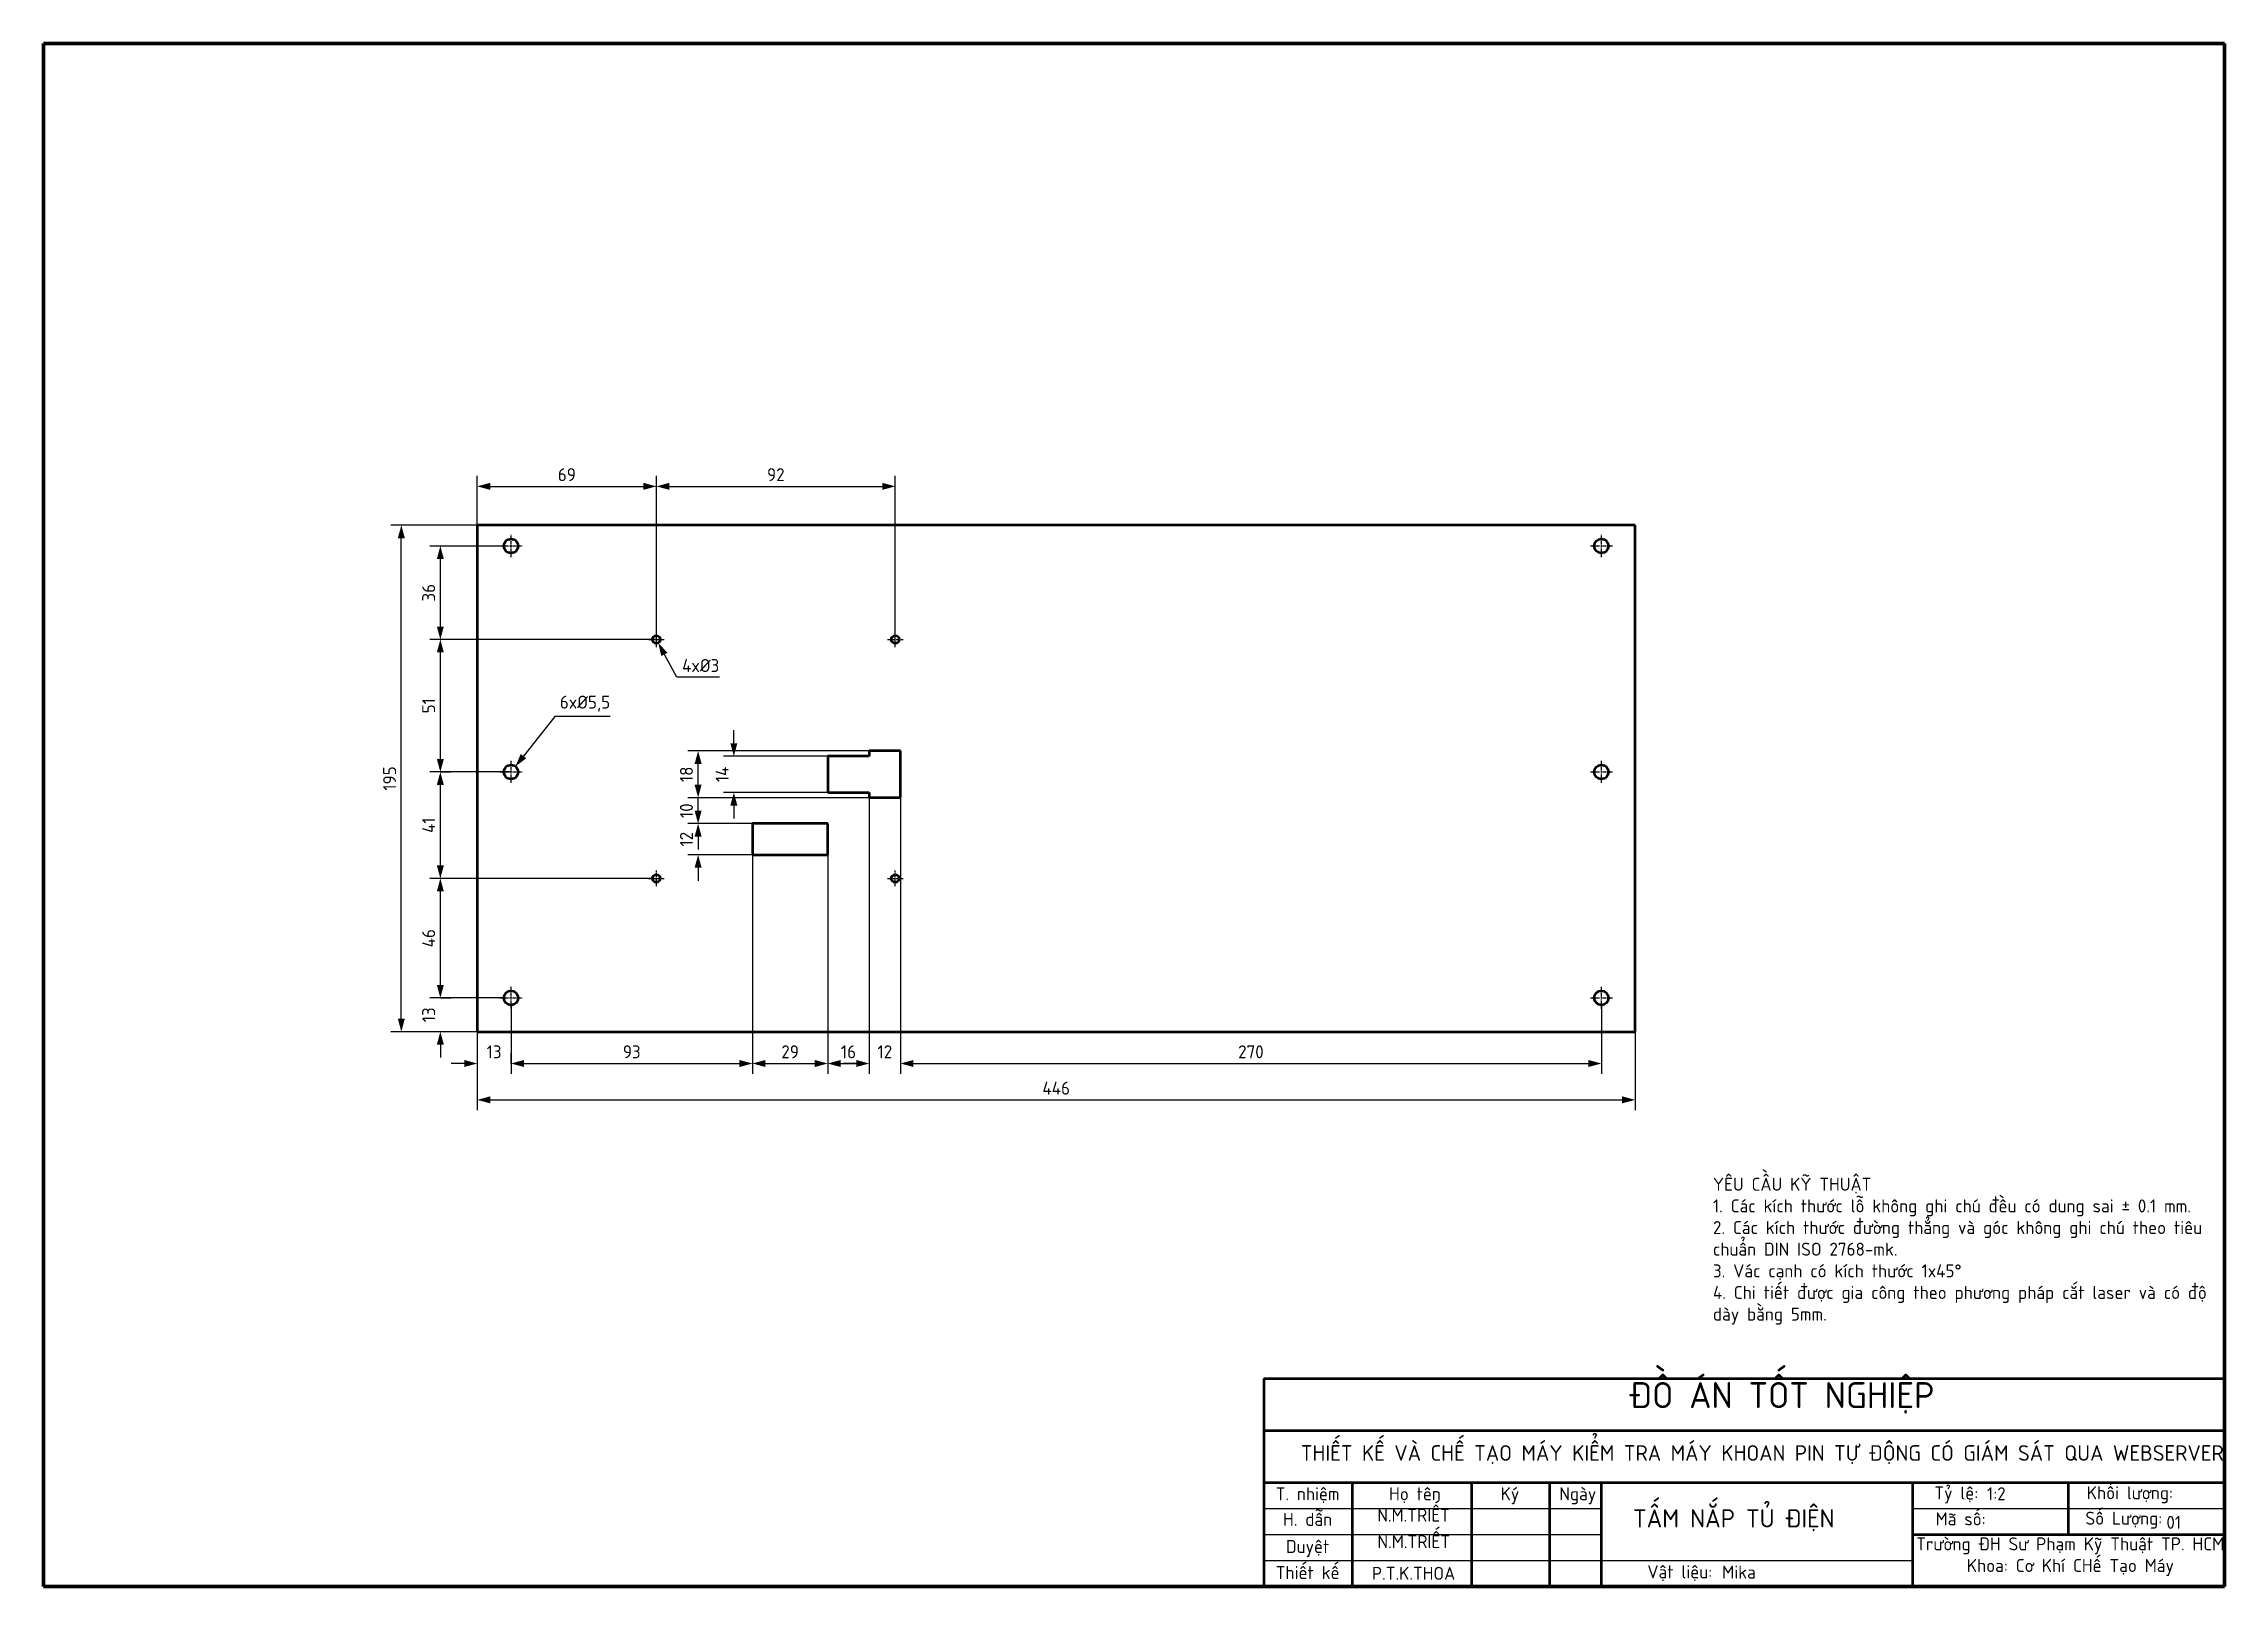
# Model space of a CAD drawing. Header units: millimetres. Extents: x 55 to 11032, y -227 to 3957.
# Drawn here: x 1932 to 2772, y 483 to 1077 of the extents above; entities that cross this region are included whole.
import ezdxf

# ---------------------------------------------------------------- set-up
doc = ezdxf.new("R2010")
doc.units = ezdxf.units.MM
doc.header["$LTSCALE"] = 0.7
doc.header["$PDMODE"] = 35
doc.header["$PDSIZE"] = -4
doc.linetypes.add('CENTER2', pattern=[1.125, 0.75, -0.125, 0.125, -0.125])
doc.layers.get('0').update_dxf_attribs({"color": 255})
for name, color, linetype, lineweight in [('AM_5', 10, 'Continuous', 25), ('AMC_Contour', 7, 'Continuous', 50), ('CON', 7, 'Continuous', 50), ('DIM', 94, 'Continuous', 25), ('KHUNGBV', 5, 'Continuous', 70), ('TEXT', 7, 'Continuous', 25)]:
    doc.layers.add(name, color=color, linetype=linetype, lineweight=lineweight)
doc.styles.add('TCVN-7284', font='tcvn+7284-2003r.ttf')
doc.dimstyles.new('TCVN_ISO-25_RadiusDia', dxfattribs={"dimtxt": 2.5, "dimasz": 2.5, "dimexe": 2, "dimexo": 0, "dimgap": 1, "dimtad": 1, "dimtoh": 1, "dimtxsty": 'TCVN-7284', "dimblk": 'Arrow', "dimcen": 0, "dimclrd": 256, "dimclre": 256, "dimclrt": 256, "dimadec": 0, "dimazin": 0, "dimtfac": 1, "dimtofl": 0, "dimtmove": 1, "dimatfit": 0, "dimldrblk": 'Arrow', "dimfxl": 1, "dimlwd": -1, "dimlwe": -1, "dimarcsym": 0})

msp = doc.modelspace()

# ---------------------------------------------------------------- texts
at = {"ltscale": 0.7, "char_height": 5, "attachment_point": 1, "style": 'TCVN-7284'}
for s, width, insert in [('1:2', 9.00007, (2680.156, 521.024)), ('01', 9.00007, (2749.243, 510.019)), ('Mika', 42.25721, (2578.135, 490.839))]:
    msp.add_mtext_dynamic_manual_height_columns(s, width=width, gutter_width=25, heights=[0], dxfattribs=dict(at, insert=insert))
at = {"layer": 'AMC_Contour', "color": 255, "insert": (2543.794, 512.554), "char_height": 7, "attachment_point": 1, "style": 'TCVN-7284'}
msp.add_mtext_dynamic_manual_height_columns('TẤM NẮP TỦ ĐIỆN', width=97.17639, gutter_width=35, heights=[0], dxfattribs=at)
at = {"layer": 'TEXT', "ltscale": 0.7, "insert": (2574.587, 640.19), "char_height": 5, "attachment_point": 1, "style": 'TCVN-7284'}
msp.add_mtext_dynamic_manual_height_columns('YÊU CẦU KỸ THUẬT\\P1. Các kích thước lỗ không ghi chú đều có dung sai ± 0.1 mm. \\P2. Các kích thước đường thẳng và góc không ghi chú theo tiêu chuẩn DIN ISO 2768-mk.\\P3. Vác cạnh có kích thước 1x45°\\P4. Chi tiết được gia công theo phương pháp cắt laser và có độ dày bằng 5mm.', width=190.28123, gutter_width=3444.182, heights=[0], dxfattribs=at)

# ---------------------------------------------------------------- blocks, each defined once
blk = doc.blocks.new('KHUNG_A3')
at = {"layer": 'CON', "color": 8, "linetype": 'Continuous', "ltscale": 0.66}
for p, q in [((296.71, 84.61), (296.71, 44.61)), ((296.71, 84.61), (481.71, 84.61)), ((296.71, 74.61), (481.71, 74.61)), ((296.71, 64.61), (481.71, 64.61)), ((313.71, 64.61), (313.71, 44.61)), ((336.71, 64.61), (336.71, 44.61)), ((351.71, 64.61), (351.71, 44.61)), ((361.71, 64.61), (361.71, 44.61)), ((421.71, 44.61), (421.71, 64.61)), ((451.71, 54.61), (451.71, 64.61)), ((421.71, 54.61), (481.71, 54.61))]:
    blk.add_line(p, q, dxfattribs=at)
at = {"layer": 'DIM', "color": 8, "linetype": 'Continuous', "ltscale": 0.66}
for p, q in [((296.71, 59.61), (361.71, 59.61)), ((421.71, 59.61), (481.71, 59.61)), ((296.71, 54.61), (361.71, 54.61)), ((296.71, 49.61), (421.71, 49.61))]:
    blk.add_line(p, q, dxfattribs=at)
at = {"layer": 'KHUNGBV', "color": 8, "linetype": 'Continuous', "ltscale": 0.66}
for p, q in [((481.71, 341.61), (61.71, 341.61)), ((61.71, 341.61), (61.71, 44.61)), ((481.71, 44.61), (481.71, 341.61)), ((61.71, 44.61), (481.71, 44.61))]:
    blk.add_line(p, q, dxfattribs=at)
at = {"color": 255, "attachment_point": 1, "style": 'TCVN-7284'}
for s, width, insert, char_height in [('{\\W1.485708; }ĐỒ ÁN TỐT NGHIỆP', 65.6643, (362.61, 83.93), 5), ('\\pxqc;T. nhiệm', 16.8827, (296.71, 63.68), 2.5), ('{\\W2.460912; }Họ tên', 16.8827, (317.11, 63.68), 2.5), ('{\\W4.544245; }Ký', 16.8827, (335.42, 63.68), 2.5), ('{\\W1.017842; }Ngày', 9.8035, (352.08, 63.68), 2.5), ('\\pxqc;Tỷ lệ:', 9.8035, (425.19, 63.83), 2.5), ('\\pxqc;Khối lượng:', 20.0073, (453.51, 63.88), 2.5), ('\\pxqc;H. dẫn', 16.8827, (296.71, 58.76), 2.5), ('\\pxqc;N.M.TRIẾT', 16.8827, (317.11, 59.57), 2.5), ('{\\W0.286782; }Mã số:', 12.5818, (425.56, 58.85), 2.5), ('\\pxqc;Số Lượng:', 17.9691, (453.36, 58.98), 2.5), ('\\pxqc;N.M.TRIẾT', 16.8827, (317.16, 54.47), 2.5), ('\\pxqc;Duyệt', 16.8827, (296.71, 53.54), 2.5), ('{\\W0.981773; }Trường ĐH Sư Phạm Kỹ Thuật TP. HCM\\P{\\W7.398439; }Khoa: Cơ Khí CHế Tạo Máy ', 61.6953, (420.88, 54.04), 2.5), ('\\pxqc;Thiết kế', 16.8827, (296.71, 48.52), 2.5), ('\\pxqc;P.T.K.THOA', 16.8827, (317.11, 48.37), 2.5), ('\\pxi-3,l3,qc,t3;Vật liệu:', 59.8171, (346.92, 48.66), 2.5)]:
    blk.add_mtext_dynamic_manual_height_columns(s, width=width, gutter_width=88.6, heights=[0], dxfattribs=dict(at, insert=insert, char_height=char_height))
at = {"color": 255, "insert": (303.83, 71.79), "char_height": 3, "width": 178.521, "attachment_point": 1, "style": 'TCVN-7284'}
blk.add_mtext('THIẾT KẾ VÀ CHẾ TẠO MÁY KIỂM TRA MÁY KHOAN PIN TỰ ĐỘNG CÓ GIÁM SÁT QUA WEBSERVER\\P', dxfattribs=at)
blk = doc.blocks.new('*U621')
at = {"layer": 'AM_5', "color": 0, "linetype": 'CENTER2', "ltscale": 2.5, "transparency": 16777216}
for p, q in [((-4.25, 0), (-0.55, 0)), ((0, 0.55), (0, 4.25)), ((0.55, 0), (4.25, 0)), ((0, -4.25), (0, -0.55))]:
    blk.add_line(p, q, dxfattribs=at)
at = {"layer": 'AM_5', "color": 0, "linetype": 'Continuous', "ltscale": 2.5, "transparency": 16777216}
for p, q in [((-0.275, 0), (0.275, 0)), ((0, -0.275), (0, 0.275))]:
    blk.add_line(p, q, dxfattribs=at)
blk = doc.blocks.new('*U622')
at = {"layer": 'AM_5', "color": 0, "linetype": 'CENTER2', "ltscale": 2.5, "transparency": 16777216}
for p, q in [((-4.25, 0), (-0.55, 0)), ((0, 0.55), (0, 4.25)), ((0.55, 0), (4.25, 0)), ((0, -4.25), (0, -0.55))]:
    blk.add_line(p, q, dxfattribs=at)
at = {"layer": 'AM_5', "color": 0, "linetype": 'Continuous', "ltscale": 2.5, "transparency": 16777216}
for p, q in [((-0.275, 0), (0.275, 0)), ((0, -0.275), (0, 0.275))]:
    blk.add_line(p, q, dxfattribs=at)
blk = doc.blocks.new('*U623')
at = {"layer": 'AM_5', "color": 0, "linetype": 'CENTER2', "ltscale": 2.5, "transparency": 16777216}
for p, q in [((-4.25, 0), (-0.55, 0)), ((0, 0.55), (0, 4.25)), ((0.55, 0), (4.25, 0)), ((0, -4.25), (0, -0.55))]:
    blk.add_line(p, q, dxfattribs=at)
at = {"layer": 'AM_5', "color": 0, "linetype": 'Continuous', "ltscale": 2.5, "transparency": 16777216}
for p, q in [((-0.275, 0), (0.275, 0)), ((0, -0.275), (0, 0.275))]:
    blk.add_line(p, q, dxfattribs=at)
blk = doc.blocks.new('*U624')
at = {"layer": 'AM_5', "color": 0, "linetype": 'CENTER2', "ltscale": 2.5, "transparency": 16777216}
for p, q in [((-4.25, 0), (-0.55, 0)), ((0, 0.55), (0, 4.25)), ((0.55, 0), (4.25, 0)), ((0, -4.25), (0, -0.55))]:
    blk.add_line(p, q, dxfattribs=at)
at = {"layer": 'AM_5', "color": 0, "linetype": 'Continuous', "ltscale": 2.5, "transparency": 16777216}
for p, q in [((-0.275, 0), (0.275, 0)), ((0, -0.275), (0, 0.275))]:
    blk.add_line(p, q, dxfattribs=at)
blk = doc.blocks.new('*U625')
at = {"layer": 'AM_5', "color": 0, "linetype": 'CENTER2', "ltscale": 2.5, "transparency": 16777216}
for p, q in [((-3, 0), (-0.3, 0)), ((0, 0.3), (0, 3)), ((0.3, 0), (3, 0)), ((0, -3), (0, -0.3))]:
    blk.add_line(p, q, dxfattribs=at)
at = {"layer": 'AM_5', "color": 0, "linetype": 'Continuous', "ltscale": 2.5, "transparency": 16777216}
for p, q in [((-0.15, 0), (0.15, 0)), ((0, -0.15), (0, 0.15))]:
    blk.add_line(p, q, dxfattribs=at)
blk = doc.blocks.new('*U626')
at = {"layer": 'AM_5', "color": 0, "linetype": 'CENTER2', "ltscale": 2.5, "transparency": 16777216}
for p, q in [((-3, 0), (-0.3, 0)), ((0, 0.3), (0, 3)), ((0.3, 0), (3, 0)), ((0, -3), (0, -0.3))]:
    blk.add_line(p, q, dxfattribs=at)
at = {"layer": 'AM_5', "color": 0, "linetype": 'Continuous', "ltscale": 2.5, "transparency": 16777216}
for p, q in [((-0.15, 0), (0.15, 0)), ((0, -0.15), (0, 0.15))]:
    blk.add_line(p, q, dxfattribs=at)
blk = doc.blocks.new('*U627')
at = {"layer": 'AM_5', "color": 0, "linetype": 'CENTER2', "ltscale": 2.5, "transparency": 16777216}
for p, q in [((-3, 0), (-0.3, 0)), ((0, 0.3), (0, 3)), ((0.3, 0), (3, 0)), ((0, -3), (0, -0.3))]:
    blk.add_line(p, q, dxfattribs=at)
at = {"layer": 'AM_5', "color": 0, "linetype": 'Continuous', "ltscale": 2.5, "transparency": 16777216}
for p, q in [((-0.15, 0), (0.15, 0)), ((0, -0.15), (0, 0.15))]:
    blk.add_line(p, q, dxfattribs=at)
blk = doc.blocks.new('*U618')
at = {"layer": 'AM_5', "color": 0, "linetype": 'CENTER2', "ltscale": 2.5, "transparency": 16777216}
for p, q in [((-3, 0), (-0.3, 0)), ((0, 0.3), (0, 3)), ((0.3, 0), (3, 0)), ((0, -3), (0, -0.3))]:
    blk.add_line(p, q, dxfattribs=at)
at = {"layer": 'AM_5', "color": 0, "linetype": 'Continuous', "ltscale": 2.5, "transparency": 16777216}
for p, q in [((-0.15, 0), (0.15, 0)), ((0, -0.15), (0, 0.15))]:
    blk.add_line(p, q, dxfattribs=at)
blk = doc.blocks.new('*U619')
at = {"layer": 'AM_5', "color": 0, "linetype": 'CENTER2', "ltscale": 2.5, "transparency": 16777216}
for p, q in [((-4.25, 0), (-0.55, 0)), ((0, 0.55), (0, 4.25)), ((0.55, 0), (4.25, 0)), ((0, -4.25), (0, -0.55))]:
    blk.add_line(p, q, dxfattribs=at)
at = {"layer": 'AM_5', "color": 0, "linetype": 'Continuous', "ltscale": 2.5, "transparency": 16777216}
for p, q in [((-0.275, 0), (0.275, 0)), ((0, -0.275), (0, 0.275))]:
    blk.add_line(p, q, dxfattribs=at)
blk = doc.blocks.new('*U620')
at = {"layer": 'AM_5', "color": 0, "linetype": 'CENTER2', "ltscale": 2.5, "transparency": 16777216}
for p, q in [((-4.25, 0), (-0.55, 0)), ((0, 0.55), (0, 4.25)), ((0.55, 0), (4.25, 0)), ((0, -4.25), (0, -0.55))]:
    blk.add_line(p, q, dxfattribs=at)
at = {"layer": 'AM_5', "color": 0, "linetype": 'Continuous', "ltscale": 2.5, "transparency": 16777216}
for p, q in [((-0.275, 0), (0.275, 0)), ((0, -0.275), (0, 0.275))]:
    blk.add_line(p, q, dxfattribs=at)
blk = doc.blocks.new('NAP_TREN1')
at = {"layer": 'CON'}
for p, q in [((3385.56, 809.79), (2939.56, 809.79)), ((2939.56, 809.79), (2939.56, 614.79)), ((3385.56, 614.79), (3385.56, 809.79)), ((3102.56, 722.89), (3090.56, 722.89)), ((3090.56, 722.89), (3090.56, 720.89)), ((3102.56, 704.89), (3102.56, 722.89)), ((3090.56, 720.89), (3074.56, 720.89)), ((3074.56, 720.89), (3074.56, 706.89)), ((3074.56, 706.89), (3090.56, 706.89)), ((3090.56, 706.89), (3090.56, 704.89)), ((3090.56, 704.89), (3102.56, 704.89)), ((3074.56, 694.89), (3045.56, 694.89)), ((3045.56, 694.89), (3045.56, 682.89)), ((3074.56, 682.89), (3074.56, 694.89)), ((3045.56, 682.89), (3074.56, 682.89)), ((2939.56, 614.79), (3385.56, 614.79))]:
    blk.add_line(p, q, dxfattribs=at)
for centre, radius in [((2952.56, 801.79), 2.75), ((3372.56, 801.79), 2.75), ((3008.56, 765.79), 1.5), ((3100.56, 765.79), 1.5), ((2952.56, 714.79), 2.75), ((3372.56, 714.79), 2.75), ((3008.56, 673.79), 1.5), ((3100.56, 673.79), 1.5), ((2952.56, 627.79), 2.75), ((3372.56, 627.79), 2.75)]:
    blk.add_circle(centre, radius, dxfattribs=at)
at = {"layer": 'AM_5', "linetype": 'CENTER2', "ltscale": 2.5}
for name, p in [('*U620', (2952.56, 801.79)), ('*U622', (3372.56, 801.79)), ('*U618', (3008.56, 765.79)), ('*U627', (3100.56, 765.79)), ('*U619', (2952.56, 714.79)), ('*U621', (3372.56, 714.79)), ('*U625', (3008.56, 673.79)), ('*U626', (3100.56, 673.79)), ('*U624', (2952.56, 627.79)), ('*U623', (3372.56, 627.79))]:
    blk.add_blockref(name, p, dxfattribs=at)
blk = doc.blocks.new('Arrow')
at = {"layer": 'DIM'}
blk.add_solid([(-1, 0.27), (-1, -0.27), (0, 0)], dxfattribs=at)
blk = doc.blocks.new('*D289')
at = {"layer": 'Defpoints', "color": 0, "ltscale": 0.2, "transparency": 16777216}
for p in [(2084.4, 709.44), (2108.87, 709.44), (2098.62, 696.44)]:
    blk.add_point(p, dxfattribs=at)
at = {"layer": 'DIM', "linetype": 'ByBlock', "ltscale": 0.2, "transparency": 16777216}
for p, q in [((2084.4, 714.44), (2084.4, 719.44)), ((2108.87, 709.44), (2080.4, 709.44)), ((2098.62, 696.44), (2080.4, 696.44)), ((2084.4, 691.44), (2084.4, 686.44))]:
    blk.add_line(p, q, dxfattribs=at)
at = {"layer": 'DIM', "ltscale": 0.2, "transparency": 16777216, "xscale": 5.000000000000013, "yscale": 5.000000000000013, "zscale": 5.000000000000013}
for p, rotation in [((2084.4, 709.44), 270), ((2084.4, 696.44), 90)]:
    blk.add_blockref('Arrow', p, dxfattribs=dict(at, rotation=rotation))
at = {"layer": 'DIM', "ltscale": 0.2, "transparency": 16777216, "insert": (2079.9, 702.94), "char_height": 5, "attachment_point": 5, "rotation": 90, "style": 'TCVN-7284'}
blk.add_mtext('13', dxfattribs=at)
blk = doc.blocks.new('*D290')
at = {"layer": 'Defpoints', "color": 0, "ltscale": 0.2, "transparency": 16777216}
for p in [(2084.4, 847.44), (2167.62, 847.44), (2111.62, 796.44)]:
    blk.add_point(p, dxfattribs=at)
at = {"layer": 'DIM', "linetype": 'ByBlock', "ltscale": 0.2, "transparency": 16777216}
for p, q in [((2167.62, 847.44), (2080.4, 847.44)), ((2084.4, 801.44), (2084.4, 842.44)), ((2111.62, 796.44), (2080.4, 796.44))]:
    blk.add_line(p, q, dxfattribs=at)
at = {"layer": 'DIM', "ltscale": 0.2, "transparency": 16777216, "xscale": 5.000000000000013, "yscale": 5.000000000000013, "zscale": 5.000000000000013}
for p, rotation in [((2084.4, 847.44), 90), ((2084.4, 796.44), 270)]:
    blk.add_blockref('Arrow', p, dxfattribs=dict(at, rotation=rotation))
at = {"layer": 'DIM', "ltscale": 0.2, "transparency": 16777216, "insert": (2079.9, 821.94), "char_height": 5, "attachment_point": 5, "rotation": 90, "style": 'TCVN-7284'}
blk.add_mtext('51', dxfattribs=at)
blk = doc.blocks.new('*D291')
at = {"layer": 'Defpoints', "color": 0, "ltscale": 0.2, "transparency": 16777216}
for p in [(2084.4, 883.44), (2108.87, 883.44), (2167.62, 847.44)]:
    blk.add_point(p, dxfattribs=at)
at = {"layer": 'DIM', "linetype": 'ByBlock', "ltscale": 0.2, "transparency": 16777216}
for p, q in [((2108.87, 883.44), (2080.4, 883.44)), ((2084.4, 852.44), (2084.4, 878.44)), ((2167.62, 847.44), (2080.4, 847.44))]:
    blk.add_line(p, q, dxfattribs=at)
at = {"layer": 'DIM', "ltscale": 0.2, "transparency": 16777216, "xscale": 5.000000000000013, "yscale": 5.000000000000013, "zscale": 5.000000000000013}
for p, rotation in [((2084.4, 883.44), 90), ((2084.4, 847.44), 270)]:
    blk.add_blockref('Arrow', p, dxfattribs=dict(at, rotation=rotation))
at = {"layer": 'DIM', "ltscale": 0.2, "transparency": 16777216, "insert": (2079.9, 865.44), "char_height": 5, "attachment_point": 5, "rotation": 90, "style": 'TCVN-7284'}
blk.add_mtext('36', dxfattribs=at)
blk = doc.blocks.new('*D292')
at = {"layer": 'Defpoints', "color": 0, "ltscale": 0.2, "transparency": 16777216}
for p in [(2084.4, 755.44), (2166.12, 755.44), (2084.4, 709.44)]:
    blk.add_point(p, dxfattribs=at)
at = {"layer": 'DIM', "linetype": 'ByBlock', "ltscale": 0.2, "transparency": 16777216}
for p, q in [((2166.12, 755.44), (2080.4, 755.44)), ((2084.4, 714.44), (2084.4, 750.44)), ((2084.4, 709.44), (2088.4, 709.44))]:
    blk.add_line(p, q, dxfattribs=at)
at = {"layer": 'DIM', "ltscale": 0.2, "transparency": 16777216, "xscale": 5.000000000000013, "yscale": 5.000000000000013, "zscale": 5.000000000000013}
for p, rotation in [((2084.4, 755.44), 90), ((2084.4, 709.44), 270)]:
    blk.add_blockref('Arrow', p, dxfattribs=dict(at, rotation=rotation))
at = {"layer": 'DIM', "ltscale": 0.2, "transparency": 16777216, "insert": (2079.9, 732.44), "char_height": 5, "attachment_point": 5, "rotation": 90, "style": 'TCVN-7284'}
blk.add_mtext('46', dxfattribs=at)
blk = doc.blocks.new('*D293')
at = {"layer": 'Defpoints', "color": 0, "ltscale": 0.2, "transparency": 16777216}
for p in [(2084.4, 796.44), (2084.4, 796.44), (2166.12, 755.44)]:
    blk.add_point(p, dxfattribs=at)
at = {"layer": 'DIM', "linetype": 'ByBlock', "ltscale": 0.2, "transparency": 16777216}
for p, q in [((2084.4, 796.44), (2088.4, 796.44)), ((2084.4, 760.44), (2084.4, 791.44)), ((2166.12, 755.44), (2080.4, 755.44))]:
    blk.add_line(p, q, dxfattribs=at)
at = {"layer": 'DIM', "ltscale": 0.2, "transparency": 16777216, "xscale": 5.000000000000013, "yscale": 5.000000000000013, "zscale": 5.000000000000013}
for p, rotation in [((2084.4, 796.44), 90), ((2084.4, 755.44), 270)]:
    blk.add_blockref('Arrow', p, dxfattribs=dict(at, rotation=rotation))
at = {"layer": 'DIM', "ltscale": 0.2, "transparency": 16777216, "insert": (2079.9, 775.94), "char_height": 5, "attachment_point": 5, "rotation": 90, "style": 'TCVN-7284'}
blk.add_mtext('41', dxfattribs=at)
blk = doc.blocks.new('*D294')
at = {"layer": 'Defpoints', "color": 0, "ltscale": 0.2, "transparency": 16777216}
for p in [(2111.62, 706.69), (2098.62, 696.44), (2111.62, 684.19)]:
    blk.add_point(p, dxfattribs=at)
at = {"layer": 'DIM', "linetype": 'ByBlock', "ltscale": 0.2, "transparency": 16777216}
for p, q in [((2111.62, 706.69), (2111.62, 680.19)), ((2098.62, 696.44), (2098.62, 680.19)), ((2093.62, 684.19), (2088.62, 684.19)), ((2116.62, 684.19), (2121.62, 684.19))]:
    blk.add_line(p, q, dxfattribs=at)
at = {"layer": 'DIM', "ltscale": 0.2, "transparency": 16777216, "xscale": 5.000000000000013, "yscale": 5.000000000000013, "zscale": 5.000000000000013}
blk.add_blockref('Arrow', (2098.62, 684.19), dxfattribs=at)
at = {"layer": 'DIM', "ltscale": 0.2, "transparency": 16777216, "xscale": 5.000000000000013, "yscale": 5.000000000000013, "zscale": 5.000000000000013, "rotation": 180}
blk.add_blockref('Arrow', (2111.62, 684.19), dxfattribs=at)
at = {"layer": 'DIM', "ltscale": 0.2, "transparency": 16777216, "insert": (2105.12, 688.69), "char_height": 5, "attachment_point": 5, "style": 'TCVN-7284'}
blk.add_mtext('13', dxfattribs=at)
blk = doc.blocks.new('*D295')
at = {"layer": 'Defpoints', "color": 0, "ltscale": 0.7, "transparency": 16777216}
for p in [(2098.62, 696.44), (2544.62, 696.44), (2544.62, 670.19)]:
    blk.add_point(p, dxfattribs=at)
at = {"layer": 'DIM', "ltscale": 0.7, "transparency": 16777216}
for p, q in [((2098.62, 696.44), (2098.62, 666.19)), ((2544.62, 696.44), (2544.62, 666.19)), ((2103.62, 670.19), (2539.62, 670.19))]:
    blk.add_line(p, q, dxfattribs=at)
at = {"layer": 'DIM', "ltscale": 0.7, "transparency": 16777216, "xscale": 5, "yscale": 5, "zscale": 5, "rotation": 180}
blk.add_blockref('Arrow', (2098.62, 670.19), dxfattribs=at)
at = {"layer": 'DIM', "ltscale": 0.7, "transparency": 16777216, "xscale": 5, "yscale": 5, "zscale": 5}
blk.add_blockref('Arrow', (2544.62, 670.19), dxfattribs=at)
at = {"layer": 'DIM', "ltscale": 0.7, "transparency": 16777216, "insert": (2321.62, 674.69), "char_height": 5, "attachment_point": 5, "style": 'TCVN-7284', "bg_fill": 3, "box_fill_scale": 1.1, "bg_fill_color": 256, "bg_fill_true_color": 13158600, "bg_fill_transparency": 0}
blk.add_mtext('446', dxfattribs=at)
blk = doc.blocks.new('*D296')
at = {"layer": 'Defpoints', "color": 0, "ltscale": 0.2, "transparency": 16777216}
for p in [(2204.62, 764.54), (2111.62, 684.19), (2204.62, 684.19)]:
    blk.add_point(p, dxfattribs=at)
at = {"layer": 'DIM', "linetype": 'ByBlock', "ltscale": 0.2, "transparency": 16777216}
for p, q in [((2204.62, 764.54), (2204.62, 680.19)), ((2111.62, 684.19), (2111.62, 688.19)), ((2116.62, 684.19), (2199.62, 684.19))]:
    blk.add_line(p, q, dxfattribs=at)
at = {"layer": 'DIM', "ltscale": 0.2, "transparency": 16777216, "xscale": 5.000000000000013, "yscale": 5.000000000000013, "zscale": 5.000000000000013, "rotation": 180}
blk.add_blockref('Arrow', (2111.62, 684.19), dxfattribs=at)
at = {"layer": 'DIM', "ltscale": 0.2, "transparency": 16777216, "xscale": 5.000000000000013, "yscale": 5.000000000000013, "zscale": 5.000000000000013}
blk.add_blockref('Arrow', (2204.62, 684.19), dxfattribs=at)
at = {"layer": 'DIM', "ltscale": 0.2, "transparency": 16777216, "insert": (2158.12, 688.69), "char_height": 5, "attachment_point": 5, "style": 'TCVN-7284'}
blk.add_mtext('93', dxfattribs=at)
blk = doc.blocks.new('*D297')
at = {"layer": 'Defpoints', "color": 0, "ltscale": 0.2, "transparency": 16777216}
for p in [(2204.62, 764.54), (2233.62, 764.54), (2233.62, 684.19)]:
    blk.add_point(p, dxfattribs=at)
at = {"layer": 'DIM', "linetype": 'ByBlock', "ltscale": 0.2, "transparency": 16777216}
for p, q in [((2204.62, 764.54), (2204.62, 680.19)), ((2233.62, 764.54), (2233.62, 680.19)), ((2209.62, 684.19), (2228.62, 684.19))]:
    blk.add_line(p, q, dxfattribs=at)
at = {"layer": 'DIM', "ltscale": 0.2, "transparency": 16777216, "xscale": 5.000000000000013, "yscale": 5.000000000000013, "zscale": 5.000000000000013, "rotation": 180}
blk.add_blockref('Arrow', (2204.62, 684.19), dxfattribs=at)
at = {"layer": 'DIM', "ltscale": 0.2, "transparency": 16777216, "xscale": 5.000000000000013, "yscale": 5.000000000000013, "zscale": 5.000000000000013}
blk.add_blockref('Arrow', (2233.62, 684.19), dxfattribs=at)
at = {"layer": 'DIM', "ltscale": 0.2, "transparency": 16777216, "insert": (2219.12, 688.69), "char_height": 5, "attachment_point": 5, "style": 'TCVN-7284'}
blk.add_mtext('29', dxfattribs=at)
blk = doc.blocks.new('*D298')
at = {"layer": 'Defpoints', "color": 0, "ltscale": 0.2, "transparency": 16777216}
for p in [(2249.62, 786.31), (2233.62, 764.54), (2249.62, 684.19)]:
    blk.add_point(p, dxfattribs=at)
at = {"layer": 'DIM', "linetype": 'ByBlock', "ltscale": 0.2, "transparency": 16777216}
for p, q in [((2249.62, 786.31), (2249.62, 680.19)), ((2233.62, 764.54), (2233.62, 680.19)), ((2238.62, 684.19), (2244.62, 684.19))]:
    blk.add_line(p, q, dxfattribs=at)
at = {"layer": 'DIM', "ltscale": 0.2, "transparency": 16777216, "xscale": 5.000000000000013, "yscale": 5.000000000000013, "zscale": 5.000000000000013, "rotation": 180}
blk.add_blockref('Arrow', (2233.62, 684.19), dxfattribs=at)
at = {"layer": 'DIM', "ltscale": 0.2, "transparency": 16777216, "xscale": 5.000000000000013, "yscale": 5.000000000000013, "zscale": 5.000000000000013}
blk.add_blockref('Arrow', (2249.62, 684.19), dxfattribs=at)
at = {"layer": 'DIM', "ltscale": 0.2, "transparency": 16777216, "insert": (2241.62, 688.69), "char_height": 5, "attachment_point": 5, "style": 'TCVN-7284'}
blk.add_mtext('16', dxfattribs=at)
blk = doc.blocks.new('*D299')
at = {"layer": 'Defpoints', "color": 0, "ltscale": 0.2, "transparency": 16777216}
for p in [(2249.62, 786.54), (2261.62, 786.31), (2261.62, 684.19)]:
    blk.add_point(p, dxfattribs=at)
at = {"layer": 'DIM', "linetype": 'ByBlock', "ltscale": 0.2, "transparency": 16777216}
for p, q in [((2249.62, 786.54), (2249.62, 680.19)), ((2261.62, 786.31), (2261.62, 680.19)), ((2244.62, 684.19), (2239.62, 684.19)), ((2266.62, 684.19), (2271.62, 684.19))]:
    blk.add_line(p, q, dxfattribs=at)
at = {"layer": 'DIM', "ltscale": 0.2, "transparency": 16777216, "xscale": 5.000000000000013, "yscale": 5.000000000000013, "zscale": 5.000000000000013}
blk.add_blockref('Arrow', (2249.62, 684.19), dxfattribs=at)
at = {"layer": 'DIM', "ltscale": 0.2, "transparency": 16777216, "xscale": 5.000000000000013, "yscale": 5.000000000000013, "zscale": 5.000000000000013, "rotation": 180}
blk.add_blockref('Arrow', (2261.62, 684.19), dxfattribs=at)
at = {"layer": 'DIM', "ltscale": 0.2, "transparency": 16777216, "insert": (2255.62, 688.69), "char_height": 5, "attachment_point": 5, "style": 'TCVN-7284'}
blk.add_mtext('12', dxfattribs=at)
blk = doc.blocks.new('*D300')
at = {"layer": 'Defpoints', "color": 0, "ltscale": 0.2, "transparency": 16777216}
for p in [(2261.62, 786.31), (2531.62, 706.69), (2531.62, 684.19)]:
    blk.add_point(p, dxfattribs=at)
at = {"layer": 'DIM', "linetype": 'ByBlock', "ltscale": 0.2, "transparency": 16777216}
for p, q in [((2261.62, 786.31), (2261.62, 680.19)), ((2531.62, 706.69), (2531.62, 680.19)), ((2266.62, 684.19), (2526.62, 684.19))]:
    blk.add_line(p, q, dxfattribs=at)
at = {"layer": 'DIM', "ltscale": 0.2, "transparency": 16777216, "xscale": 5.000000000000013, "yscale": 5.000000000000013, "zscale": 5.000000000000013, "rotation": 180}
blk.add_blockref('Arrow', (2261.62, 684.19), dxfattribs=at)
at = {"layer": 'DIM', "ltscale": 0.2, "transparency": 16777216, "xscale": 5.000000000000013, "yscale": 5.000000000000013, "zscale": 5.000000000000013}
blk.add_blockref('Arrow', (2531.62, 684.19), dxfattribs=at)
at = {"layer": 'DIM', "ltscale": 0.2, "transparency": 16777216, "insert": (2396.62, 688.69), "char_height": 5, "attachment_point": 5, "style": 'TCVN-7284'}
blk.add_mtext('270', dxfattribs=at)
blk = doc.blocks.new('*D301')
at = {"layer": 'Defpoints', "color": 0, "ltscale": 0.2, "transparency": 16777216}
for p in [(2167.62, 906.41), (2098.62, 891.44), (2167.62, 848.94)]:
    blk.add_point(p, dxfattribs=at)
at = {"layer": 'DIM', "linetype": 'ByBlock', "ltscale": 0.2, "transparency": 16777216}
for p, q in [((2098.62, 891.44), (2098.62, 910.41)), ((2167.62, 848.94), (2167.62, 910.41)), ((2103.62, 906.41), (2162.62, 906.41))]:
    blk.add_line(p, q, dxfattribs=at)
at = {"layer": 'DIM', "ltscale": 0.2, "transparency": 16777216, "xscale": 5.000000000000013, "yscale": 5.000000000000013, "zscale": 5.000000000000013, "rotation": 180}
blk.add_blockref('Arrow', (2098.62, 906.41), dxfattribs=at)
at = {"layer": 'DIM', "ltscale": 0.2, "transparency": 16777216, "xscale": 5.000000000000013, "yscale": 5.000000000000013, "zscale": 5.000000000000013}
blk.add_blockref('Arrow', (2167.62, 906.41), dxfattribs=at)
at = {"layer": 'DIM', "ltscale": 0.2, "transparency": 16777216, "insert": (2133.12, 910.91), "char_height": 5, "attachment_point": 5, "style": 'TCVN-7284'}
blk.add_mtext('69', dxfattribs=at)
blk = doc.blocks.new('*D302')
at = {"layer": 'Defpoints', "color": 0, "ltscale": 0.2, "transparency": 16777216}
for p in [(2259.62, 906.41), (2167.62, 848.94), (2259.62, 848.94)]:
    blk.add_point(p, dxfattribs=at)
at = {"layer": 'DIM', "ltscale": 0.2, "transparency": 16777216}
for p, q in [((2167.62, 848.94), (2167.62, 910.41)), ((2259.62, 848.94), (2259.62, 910.41)), ((2172.62, 906.41), (2254.62, 906.41))]:
    blk.add_line(p, q, dxfattribs=at)
at = {"layer": 'DIM', "ltscale": 0.2, "transparency": 16777216, "xscale": 5.000000000000284, "yscale": 5.000000000000284, "zscale": 5.000000000000284, "rotation": 180}
blk.add_blockref('Arrow', (2167.62, 906.41), dxfattribs=at)
at = {"layer": 'DIM', "ltscale": 0.2, "transparency": 16777216, "xscale": 5.000000000000284, "yscale": 5.000000000000284, "zscale": 5.000000000000284}
blk.add_blockref('Arrow', (2259.62, 906.41), dxfattribs=at)
at = {"layer": 'DIM', "ltscale": 0.2, "transparency": 16777216, "insert": (2213.62, 910.91), "char_height": 5, "attachment_point": 5, "style": 'TCVN-7284'}
blk.add_mtext('92', dxfattribs=at)
blk = doc.blocks.new('*D355')
at = {"layer": 'Defpoints', "color": 0, "ltscale": 0.7, "transparency": 16777216}
for p in [(2069.37, 891.44), (2098.62, 891.44), (2098.62, 696.44)]:
    blk.add_point(p, dxfattribs=at)
at = {"layer": 'DIM', "ltscale": 0.7, "transparency": 16777216}
for p, q in [((2098.62, 891.44), (2065.37, 891.44)), ((2069.37, 701.44), (2069.37, 886.44)), ((2098.62, 696.44), (2065.37, 696.44))]:
    blk.add_line(p, q, dxfattribs=at)
at = {"layer": 'DIM', "ltscale": 0.7, "transparency": 16777216, "xscale": 5, "yscale": 5, "zscale": 5}
for p, rotation in [((2069.37, 891.44), 90), ((2069.37, 696.44), 270)]:
    blk.add_blockref('Arrow', p, dxfattribs=dict(at, rotation=rotation))
at = {"layer": 'DIM', "ltscale": 0.7, "transparency": 16777216, "insert": (2064.87, 793.94), "char_height": 5, "attachment_point": 5, "rotation": 90, "style": 'TCVN-7284', "bg_fill": 3, "box_fill_scale": 1.1, "bg_fill_color": 256, "bg_fill_true_color": 13158600, "bg_fill_transparency": 0}
blk.add_mtext('195', dxfattribs=at)
blk = doc.blocks.new('*D614')
at = {"layer": 'Defpoints', "color": 0, "ltscale": 0.2, "transparency": 16777216}
for p in [(2183.69, 776.54), (2204.62, 776.54), (2204.62, 764.54)]:
    blk.add_point(p, dxfattribs=at)
at = {"layer": 'DIM', "linetype": 'ByBlock', "ltscale": 0.2, "transparency": 16777216}
for p, q in [((2183.69, 781.54), (2183.69, 786.54)), ((2204.62, 776.54), (2179.69, 776.54)), ((2204.62, 764.54), (2179.69, 764.54)), ((2183.69, 759.54), (2183.69, 754.54))]:
    blk.add_line(p, q, dxfattribs=at)
at = {"layer": 'DIM', "ltscale": 0.2, "transparency": 16777216, "xscale": 5.000000000000013, "yscale": 5.000000000000013, "zscale": 5.000000000000013}
for p, rotation in [((2183.69, 776.54), 270), ((2183.69, 764.54), 90)]:
    blk.add_blockref('Arrow', p, dxfattribs=dict(at, rotation=rotation))
at = {"layer": 'DIM', "ltscale": 0.2, "transparency": 16777216, "insert": (2179.19, 770.54), "char_height": 5, "attachment_point": 5, "rotation": 90, "style": 'TCVN-7284'}
blk.add_mtext('12', dxfattribs=at)
blk = doc.blocks.new('*D615')
at = {"layer": 'Defpoints', "color": 0, "ltscale": 0.2, "transparency": 16777216}
for p in [(2183.69, 786.54), (2249.62, 786.54), (2233.62, 776.54)]:
    blk.add_point(p, dxfattribs=at)
at = {"layer": 'DIM', "linetype": 'ByBlock', "ltscale": 0.2, "transparency": 16777216}
for p, q in [((2183.69, 791.54), (2183.69, 796.54)), ((2249.62, 786.54), (2179.69, 786.54)), ((2233.62, 776.54), (2179.69, 776.54)), ((2183.69, 771.54), (2183.69, 766.54))]:
    blk.add_line(p, q, dxfattribs=at)
at = {"layer": 'DIM', "ltscale": 0.2, "transparency": 16777216, "xscale": 5.000000000000013, "yscale": 5.000000000000013, "zscale": 5.000000000000013}
for p, rotation in [((2183.69, 786.54), 270), ((2183.69, 776.54), 90)]:
    blk.add_blockref('Arrow', p, dxfattribs=dict(at, rotation=rotation))
at = {"layer": 'DIM', "ltscale": 0.2, "transparency": 16777216, "insert": (2179.19, 781.54), "char_height": 5, "attachment_point": 5, "rotation": 90, "style": 'TCVN-7284'}
blk.add_mtext('10', dxfattribs=at)
blk = doc.blocks.new('*D616')
at = {"layer": 'Defpoints', "color": 0, "ltscale": 0.2, "transparency": 16777216}
for p in [(2197.46, 802.5), (2233.62, 802.5), (2233.62, 788.5)]:
    blk.add_point(p, dxfattribs=at)
at = {"layer": 'DIM', "linetype": 'ByBlock', "ltscale": 0.2, "transparency": 16777216}
for p, q in [((2197.46, 807.5), (2197.46, 812.5)), ((2233.62, 802.5), (2193.46, 802.5)), ((2233.62, 788.5), (2193.46, 788.5)), ((2197.46, 783.5), (2197.46, 778.5))]:
    blk.add_line(p, q, dxfattribs=at)
at = {"layer": 'DIM', "ltscale": 0.2, "transparency": 16777216, "xscale": 5.000000000000013, "yscale": 5.000000000000013, "zscale": 5.000000000000013}
for p, rotation in [((2197.46, 802.5), 270), ((2197.46, 788.5), 90)]:
    blk.add_blockref('Arrow', p, dxfattribs=dict(at, rotation=rotation))
at = {"layer": 'DIM', "ltscale": 0.2, "transparency": 16777216, "insert": (2192.96, 795.5), "char_height": 5, "attachment_point": 5, "rotation": 90, "style": 'TCVN-7284'}
blk.add_mtext('14', dxfattribs=at)
blk = doc.blocks.new('*D617')
at = {"layer": 'Defpoints', "color": 0, "ltscale": 0.2, "transparency": 16777216}
for p in [(2183.69, 804.54), (2249.62, 804.54), (2249.62, 786.54)]:
    blk.add_point(p, dxfattribs=at)
at = {"layer": 'DIM', "linetype": 'ByBlock', "ltscale": 0.2, "transparency": 16777216}
for p, q in [((2249.62, 804.54), (2179.69, 804.54)), ((2183.69, 791.54), (2183.69, 799.54)), ((2249.62, 786.54), (2179.69, 786.54))]:
    blk.add_line(p, q, dxfattribs=at)
at = {"layer": 'DIM', "ltscale": 0.2, "transparency": 16777216, "xscale": 5.000000000000013, "yscale": 5.000000000000013, "zscale": 5.000000000000013}
for p, rotation in [((2183.69, 804.54), 90), ((2183.69, 786.54), 270)]:
    blk.add_blockref('Arrow', p, dxfattribs=dict(at, rotation=rotation))
at = {"layer": 'DIM', "ltscale": 0.2, "transparency": 16777216, "insert": (2179.19, 795.54), "char_height": 5, "attachment_point": 5, "rotation": 90, "style": 'TCVN-7284'}
blk.add_mtext('18', dxfattribs=at)
blk = doc.blocks.new('*D666')
at = {"layer": 'Defpoints', "color": 0, "ltscale": 0.2, "transparency": 16777216}
for p in [(2113.33, 798.6), (2109.92, 794.29)]:
    blk.add_point(p, dxfattribs=at)
at = {"layer": 'DIM', "linetype": 'ByBlock', "ltscale": 0.2, "transparency": 16777216}
for p, q in [((2128.51, 817.75), (2116.44, 802.52)), ((2149.76, 817.75), (2128.51, 817.75))]:
    blk.add_line(p, q, dxfattribs=at)
at = {"layer": 'DIM', "ltscale": 0.2, "transparency": 16777216, "xscale": 5.00000000000016, "yscale": 5.00000000000016, "zscale": 5.00000000000016, "rotation": 231.6111008987381}
blk.add_blockref('Arrow', (2113.33, 798.6), dxfattribs=at)
at = {"layer": 'DIM', "ltscale": 0.2, "transparency": 16777216, "insert": (2140.13, 822.75), "char_height": 5, "attachment_point": 5, "style": 'TCVN-7284', "bg_fill": 3, "box_fill_scale": 1.1, "bg_fill_color": 256, "bg_fill_true_color": 13158600, "bg_fill_transparency": 0}
blk.add_mtext('6x%%C5,5', dxfattribs=at)
blk = doc.blocks.new('*D667')
at = {"layer": 'Defpoints', "color": 0, "ltscale": 0.2, "transparency": 16777216}
for p in [(2166.91, 848.76), (2168.33, 846.12)]:
    blk.add_point(p, dxfattribs=at)
at = {"layer": 'DIM', "linetype": 'ByBlock', "ltscale": 0.2, "transparency": 16777216}
for p, q in [((2175.44, 832.91), (2170.7, 841.72)), ((2191.94, 832.91), (2175.44, 832.91))]:
    blk.add_line(p, q, dxfattribs=at)
at = {"layer": 'DIM', "ltscale": 0.2, "transparency": 16777216, "xscale": 5.00000000000016, "yscale": 5.00000000000016, "zscale": 5.00000000000016, "rotation": 118.2686689814011}
blk.add_blockref('Arrow', (2168.33, 846.12), dxfattribs=at)
at = {"layer": 'DIM', "ltscale": 0.2, "transparency": 16777216, "insert": (2184.69, 837.41), "char_height": 5, "attachment_point": 5, "style": 'TCVN-7284', "bg_fill": 3, "box_fill_scale": 1.1, "bg_fill_color": 256, "bg_fill_true_color": 13158600, "bg_fill_transparency": 0}
blk.add_mtext('4x%%C3', dxfattribs=at)

# ---------------------------------------------------------------- dimensions: what is measured, and where the dimension line sits
at = {"layer": 'DIM', "ltscale": 0.2}
for base, p1, p2, override, picture, middle in [((2167.624, 906.409), (2098.624, 891.441), (2167.624, 848.941), {"dimscale": 2, "dimarcsym": 1}, '*D301', (2133.124, 910.909)), ((2259.624, 906.409), (2167.624, 848.941), (2259.624, 848.941), {"dimscale": 2, "dimgap": 1, "dimtol": 0, "dimlim": 0, "dimtp": 0.1, "dimtm": 0.1}, '*D302', (2213.624, 910.909))]:
    dim = msp.add_linear_dim(base=base, p1=p1, p2=p2, dimstyle='TCVN_ISO-25_RadiusDia', override=override, dxfattribs=at)
    dim.commit()
    dim.dimension.update_dxf_attribs({"geometry": picture, "text_midpoint": middle})
for base, p1, p2, override, picture, middle in [((2084.404, 883.441), (2167.624, 847.441), (2108.874, 883.441), {"dimscale": 2, "dimtmove": 1, "dimarcsym": 1}, '*D291', (2079.904, 865.441)), ((2084.404, 847.441), (2111.624, 796.441), (2167.624, 847.441), {"dimscale": 2, "dimtmove": 1, "dimarcsym": 1}, '*D290', (2079.904, 821.941)), ((2183.689, 804.54), (2249.624, 786.54), (2249.624, 804.54), {"dimscale": 2, "dimtmove": 1, "dimarcsym": 1}, '*D617', (2179.189, 795.54)), ((2084.404, 796.441), (2166.124, 755.441), (2084.404, 796.441), {"dimscale": 2, "dimtmove": 1, "dimarcsym": 1}, '*D293', (2079.904, 775.941)), ((2084.404, 755.441), (2084.404, 709.441), (2166.124, 755.441), {"dimscale": 2, "dimarcsym": 1}, '*D292', (2079.904, 732.441))]:
    dim = msp.add_linear_dim(base=base, p1=p1, p2=p2, angle=90, dimstyle='TCVN_ISO-25_RadiusDia', override=override, dxfattribs=at)
    dim.commit()
    dim.dimension.update_dxf_attribs({"geometry": picture, "text_midpoint": middle})
for base, p1, p2, picture, middle in [((2197.46, 802.501), (2233.624, 788.501), (2233.624, 802.501), '*D616', (2197.46, 795.501)), ((2183.689, 786.54), (2233.624, 776.541), (2249.624, 786.54), '*D615', (2183.689, 781.541)), ((2183.689, 776.541), (2204.624, 764.541), (2204.624, 776.541), '*D614', (2183.689, 770.541)), ((2084.404, 709.441), (2098.624, 696.441), (2108.874, 709.441), '*D289', (2084.404, 702.941))]:
    dim = msp.add_linear_dim(base=base, p1=p1, p2=p2, angle=90, dimstyle='TCVN_ISO-25_RadiusDia', override={"dimscale": 2, "dimarcsym": 1}, dxfattribs=at)
    dim.commit()
    dim.dimension.update_dxf_attribs({"geometry": picture, "text_midpoint": middle, "dimtype": 160})
dim = msp.add_linear_dim(base=(2111.624, 684.187), p1=(2098.624, 696.441), p2=(2111.624, 706.691), dimstyle='TCVN_ISO-25_RadiusDia', override={"dimscale": 2, "dimarcsym": 1}, dxfattribs=at)
dim.commit()
dim.dimension.update_dxf_attribs({"geometry": '*D294', "text_midpoint": (2105.124, 684.187), "dimtype": 160})

# ---------------------------------------------------------------- block references
msp.add_blockref('NAP_TREN1', (-840.937, 81.654))
at = {"layer": 'DIM', "xscale": 2, "yscale": 2, "zscale": 2}
msp.add_blockref('KHUNG_A3', (1808.162, 393.646), dxfattribs=at)

msp.set_redraw_order([(e.dxf.handle, doc.entitydb.next_handle()) for e in msp.query("TEXT MTEXT ATTDEF DIMENSION ARC_DIMENSION")])  # texts and dimensions are drawn at this point

# ---------------------------------------------------------------- next in the draw order: dimensions: what is measured, and where the dimension line sits
at = {"layer": 'DIM', "ltscale": 0.2}
dim = msp.add_diameter_dim_2p(p1=(2166.913, 848.762), p2=(2168.334, 846.119), dimstyle='TCVN_ISO-25_RadiusDia', override={"dimscale": 2, "dimpost": '4x%%C<>', "dimtfill": 1, "dimarcsym": 1}, dxfattribs=at)
dim.commit()
dim.dimension.update_dxf_attribs({"geometry": '*D667', "text_midpoint": (2184.688, 837.408)})
dim = msp.add_diameter_dim_2p(p1=(2109.916, 794.285), p2=(2113.331, 798.596), dimstyle='TCVN_ISO-25_RadiusDia', override={"dimscale": 2, "dimpost": '6x%%C<>', "dimtfill": 1, "dimarcsym": 1}, dxfattribs=at)
dim.commit()
dim.dimension.update_dxf_attribs({"geometry": '*D666', "text_midpoint": (2128.507, 817.751), "dimtype": 163})
at = {"layer": 'DIM', "ltscale": 0.7}
dim = msp.add_linear_dim(base=(2544.624, 670.186), p1=(2098.624, 696.441), p2=(2544.624, 696.441), dimstyle='TCVN_ISO-25_RadiusDia', override={"dimscale": 2, "dimtp": 0.5, "dimtm": 0.5, "dimtfill": 1, "dimarcsym": 1}, dxfattribs=at)
dim.commit()
dim.dimension.update_dxf_attribs({"geometry": '*D295', "text_midpoint": (2321.624, 674.686)})

# ---------------------------------------------------------------- next in the draw order: dimensions: what is measured, and where the dimension line sits
dim = msp.add_linear_dim(base=(2069.374, 891.441), p1=(2098.624, 696.441), p2=(2098.624, 891.441), angle=90, dimstyle='TCVN_ISO-25_RadiusDia', override={"dimscale": 2, "dimgap": 1, "dimtol": 0, "dimlim": 0, "dimtp": 0.5, "dimtm": 0.5, "dimtfill": 1, "dimarcsym": 1}, dxfattribs=at)
dim.commit()
dim.dimension.update_dxf_attribs({"geometry": '*D355', "text_midpoint": (2064.874, 793.941)})
at = {"layer": 'DIM', "ltscale": 0.2}
for base, p1, p2, override, picture, middle in [((2249.624, 684.187), (2233.624, 764.541), (2249.624, 786.31), {"dimscale": 2, "dimtmove": 1, "dimarcsym": 1}, '*D298', (2241.624, 688.687)), ((2531.624, 684.187), (2261.624, 786.31), (2531.624, 706.691), {"dimscale": 2, "dimtmove": 1, "dimarcsym": 1}, '*D300', (2396.624, 688.687)), ((2204.624, 684.187), (2111.624, 684.187), (2204.624, 764.541), {"dimscale": 2, "dimarcsym": 1}, '*D296', (2158.124, 688.687)), ((2233.624, 684.187), (2204.624, 764.541), (2233.624, 764.541), {"dimscale": 2, "dimtmove": 1, "dimarcsym": 1}, '*D297', (2219.124, 688.687))]:
    dim = msp.add_linear_dim(base=base, p1=p1, p2=p2, dimstyle='TCVN_ISO-25_RadiusDia', override=override, dxfattribs=at)
    dim.commit()
    dim.dimension.update_dxf_attribs({"geometry": picture, "text_midpoint": middle})
dim = msp.add_linear_dim(base=(2261.624, 684.187), p1=(2249.624, 786.54), p2=(2261.624, 786.31), dimstyle='TCVN_ISO-25_RadiusDia', override={"dimscale": 2, "dimarcsym": 1}, dxfattribs=at)
dim.commit()
dim.dimension.update_dxf_attribs({"geometry": '*D299', "text_midpoint": (2255.624, 684.187), "dimtype": 160})

doc.saveas('drawing.dxf')
